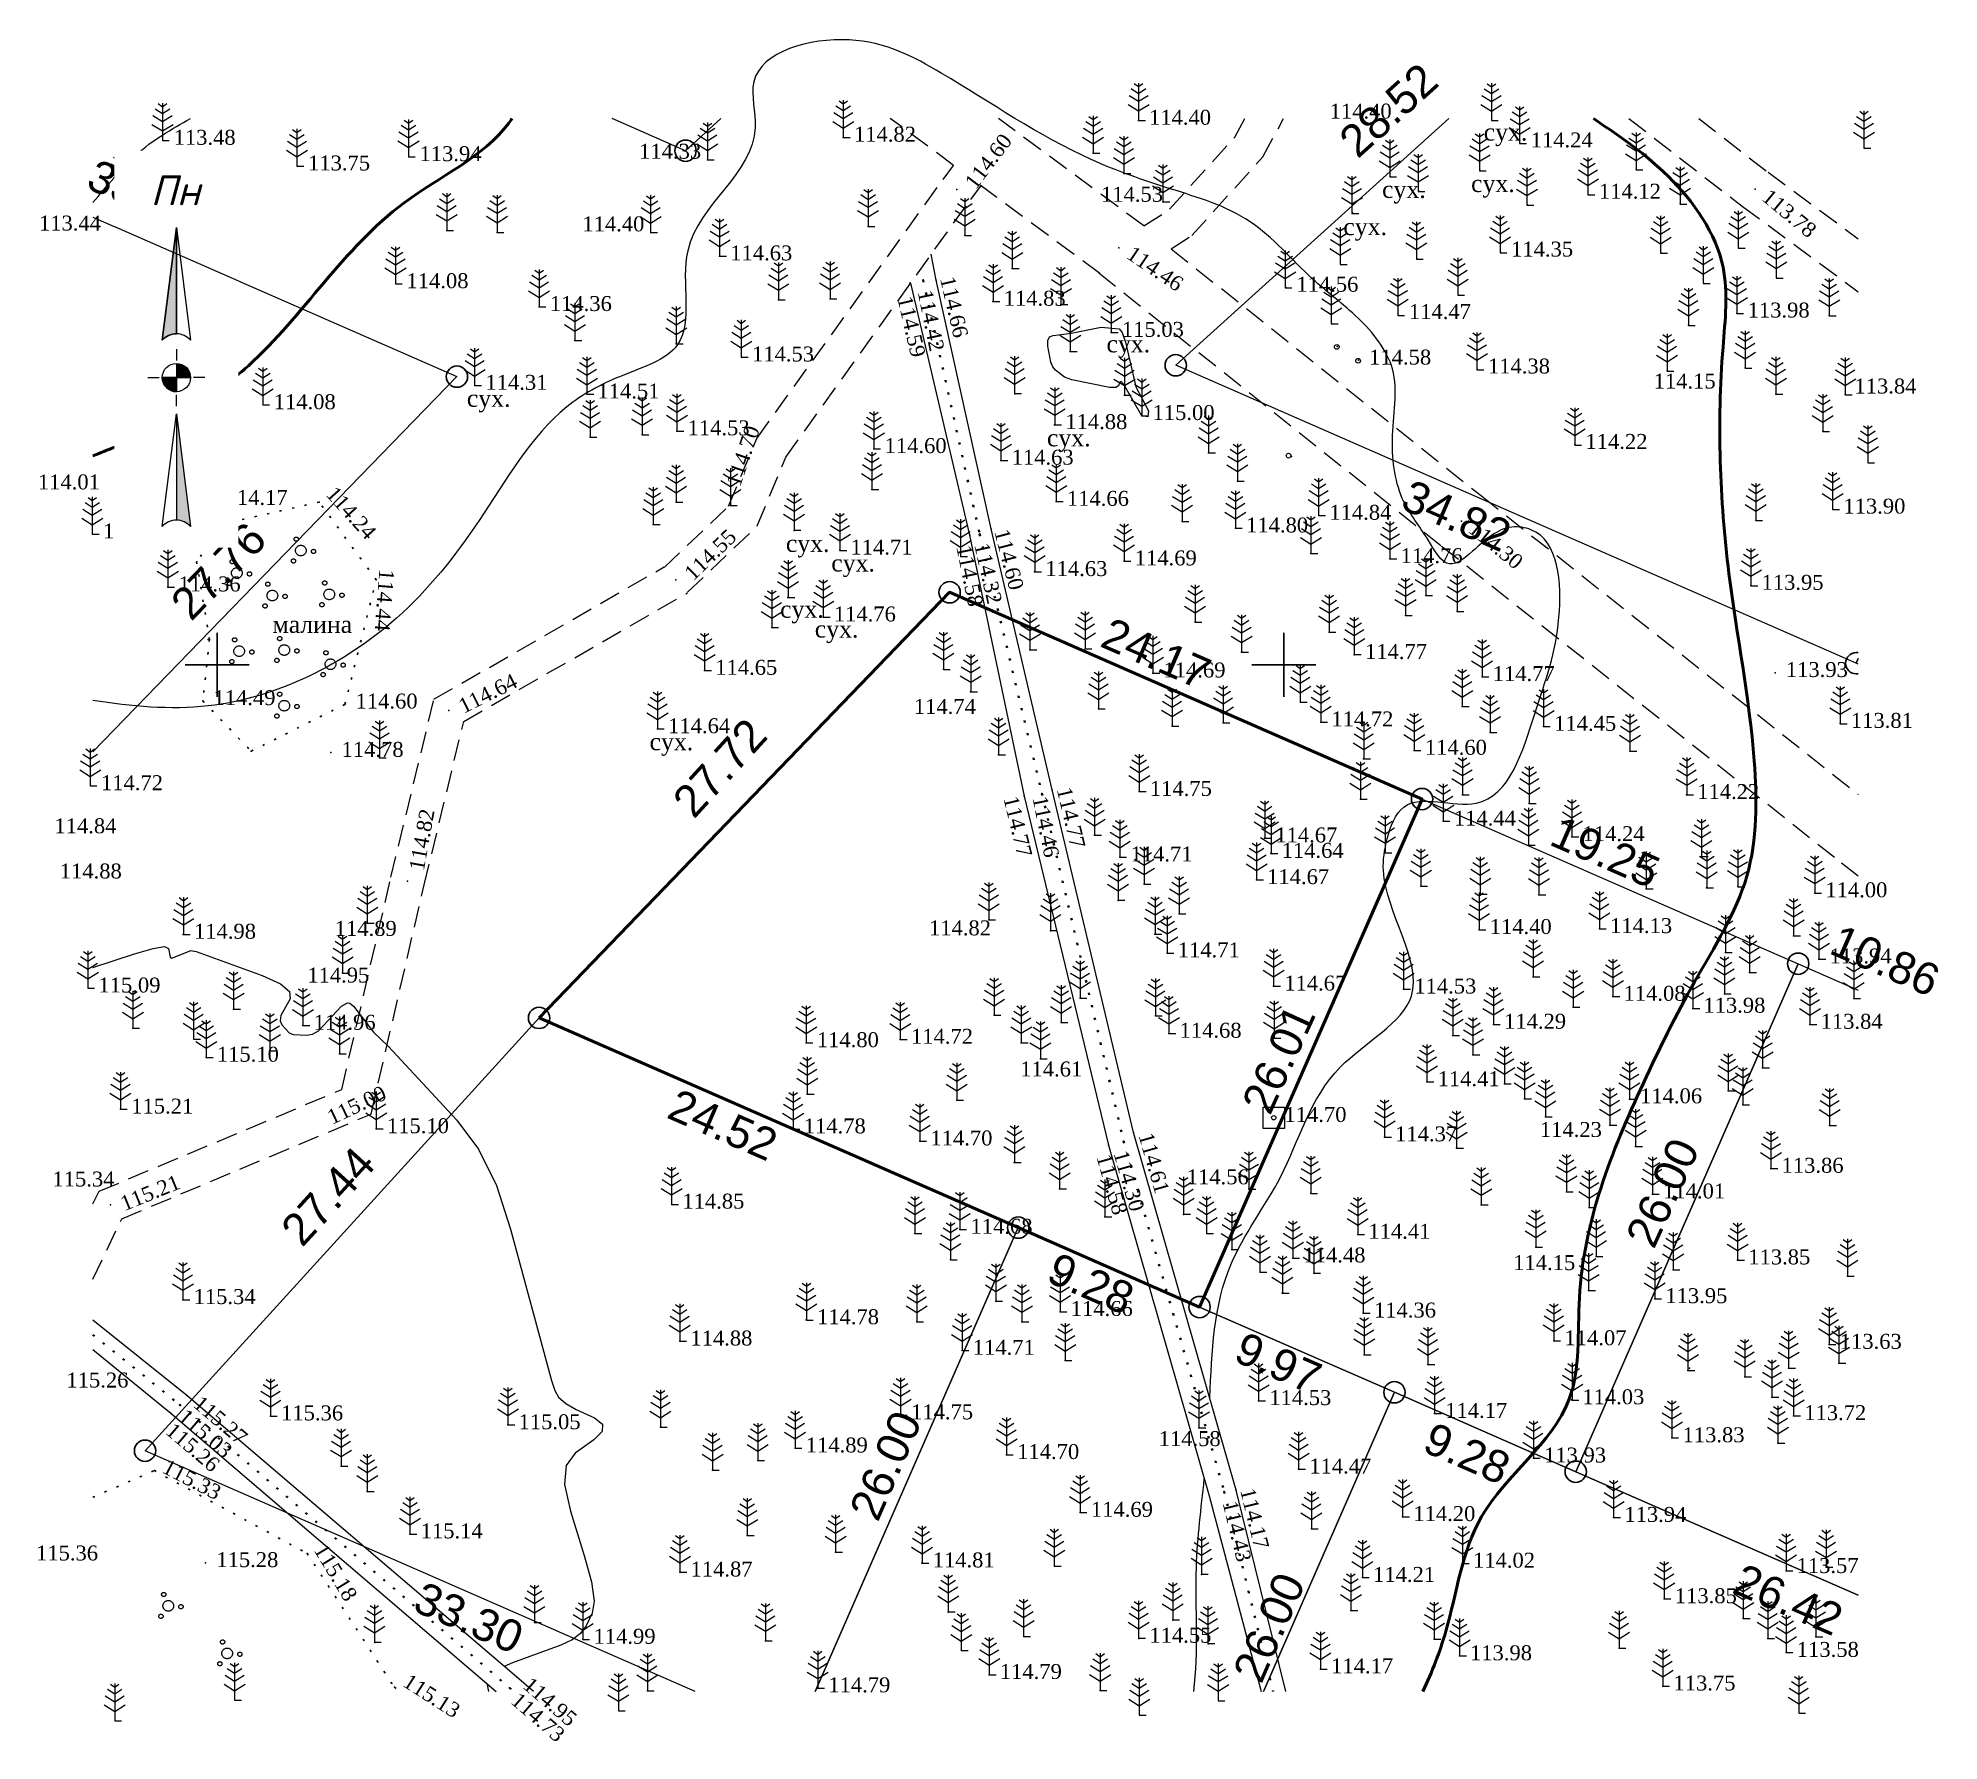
# Model space of a CAD drawing. Header units: millimetres. Extents: x 5405641.6 to 5405730.7, y 5524999.5 to 5525079.4.
import ezdxf
from ezdxf.enums import TextEntityAlignment as Align

# ---------------------------------------------------------------- set-up
doc = ezdxf.new("R2010")
doc.units = ezdxf.units.MM
doc.set_wipeout_variables(frame=1)
for name, pattern in [('DASHEDX2', [1.5, 1, -0.5]), ('HIDDEN', [0.5, 0, -0.5]), ('суцільна', [50, 50, 0])]:
    doc.linetypes.add(name, pattern=pattern)
for name, color, linetype, lineweight in [('#Лист (текст_ПН)', 250, 'Continuous', 0), ('#Штамп', 250, 'Continuous', 0), ('11900000', 1, 'Continuous', 30), ('Контур', 7, 'HIDDEN', 30), ('рельеф', 7, 'Continuous', 0), ('ТОЧКИ', 7, 'Continuous', 30), ('усл. знак', 7, 'суцільна', 20)]:
    doc.layers.add(name, color=color, linetype=linetype, lineweight=lineweight)
for name, color, linetype in [('SC007', 7, 'Continuous'), ('горизонтали', 42, 'Continuous'), ('дороги', 7, 'Continuous'), ('Ділянки_Межі', 10, 'Continuous'), ('надписи', 7, 'Continuous'), ('отметки', 7, 'Continuous'), ('промеры', 185, 'Continuous'), ('Растительность', 7, 'Continuous'), ('столбы', 7, 'Continuous')]:
    doc.layers.add(name, color=color, linetype=linetype)
doc.styles.get("Standard").update_dxf_attribs({"font": 'arial.ttf'})
doc.styles.add('times', font='times.ttf')
doc.styles.add('Мой_Топо', font='isocpeui.ttf')
doc.linetypes.add('канава 0', pattern='A,0.9,0,["|",Standard,S=0.25,R=0,X=0,Y=0],0.1', length=1)

msp = doc.modelspace()

# ---------------------------------------------------------------- texts
at = {"layer": 'горизонтали', "color": 32, "lineweight": 50, "style": 'times'}
msp.add_text('114', height=0.8, rotation=27.59579, dxfattribs=at).set_placement((5405646.353, 5525061.118, 181.067), align=Align.TOP_LEFT)
at = {"layer": 'надписи', "color": 7, "style": 'times'}
for s, p in [('сух.', (5405709.366, 5525075.384, 111.861)), ('сух.', (5405708.776, 5525072.972, 111.861)), ('сух.', (5405704.603, 5525072.695, 111.861)), ('сух.', (5405702.787, 5525070.95, 111.861)), ('сух.', (5405691.686, 5525065.455, 111.861)), ('сух.', (5405661.704, 5525062.901, 111.861)), ('сух.', (5405688.894, 5525061.047, 111.861)), ('сух.', (5405676.657, 5525056.097, 111.861)), ('сух.', (5405678.786, 5525055.178, 111.861)), ('сух.', (5405676.389, 5525053.01, 111.861)), ('малина', (5405652.595, 5525052.302, 170.061)), ('сух.', (5405678.013, 5525052.081, 111.861)), ('сух.', (5405670.268, 5525046.798, 111.861))]:
    msp.add_text(s, height=0.8, dxfattribs=at).set_placement(p, align=Align.TOP_LEFT)
at = {"layer": 'отметки', "color": 7, "style": 'times'}
for s, p in [('114.40', (5405702.145, 5525076.316, 114.4)), ('114.40', (5405693.679, 5525076.025, 114.401)), ('113.48', (5405647.961, 5525075.087, 113.477)), ('114.82', (5405679.849, 5525075.234, 114.82)), ('114.24', (5405711.567, 5525074.963, 114.236)), ('113.75', (5405654.262, 5525073.885, 113.751)), ('113.94', (5405659.485, 5525074.321, 113.944)), ('114.33', (5405669.78, 5525074.436, 114.334)), ('114.53', (5405691.427, 5525072.418, 114.531)), ('114.12', (5405714.766, 5525072.561, 114.116)), ('113.44', (5405641.648, 5525071.067, 113.439)), ('114.40', (5405667.117, 5525071.028, 114.403)), ('113.64', (5405646.685, 5525070.816, 113.641)), ('114.63', (5405674.05, 5525069.668, 114.626)), ('114.35', (5405710.649, 5525069.847, 114.355)), ('114.08', (5405658.875, 5525068.364, 114.077)), ('114.83', (5405686.866, 5525067.541, 114.834)), ('114.56', (5405700.585, 5525068.198, 114.559)), ('114.36', (5405665.594, 5525067.294, 114.359)), ('114.47', (5405705.859, 5525066.917, 114.471)), ('113.98', (5405721.737, 5525066.988, 113.978)), ('115.03', (5405692.407, 5525066.082, 115.033)), ('114.53', (5405675.071, 5525064.928, 114.528)), ('114.58', (5405703.997, 5525064.782, 114.575)), ('114.38', (5405709.565, 5525064.363, 114.376)), ('114.31', (5405662.576, 5525063.6, 114.312)), ('114.51', (5405667.827, 5525063.191, 114.506)), ('114.15', (5405717.331, 5525063.658, 114.151)), ('113.84', (5405726.742, 5525063.425, 113.842)), ('114.08', (5405652.652, 5525062.689, 114.079)), ('115.00', (5405693.844, 5525062.182, 115.001)), ('114.53', (5405672.051, 5525061.466, 114.53)), ('114.88', (5405689.756, 5525061.756, 114.876)), ('114.60', (5405681.285, 5525060.632, 114.599)), ('114.22', (5405714.135, 5525060.828, 114.219)), ('114.63', (5405687.238, 5525060.09, 114.633)), ('114.01', (5405641.598, 5525058.929, 114.008)), ('114.17', (5405650.399, 5525058.202, 114.17)), ('114.66', (5405689.829, 5525058.158, 114.658)), ('113.90', (5405726.225, 5525057.795, 113.903)), ('114.80', (5405698.23, 5525056.909, 114.797)), ('114.84', (5405702.131, 5525057.503, 114.843)), ('114.16', (5405644.655, 5525056.63, 114.161)), ('114.71', (5405679.687, 5525055.873, 114.706)), ('114.69', (5405693.01, 5525055.366, 114.689)), ('114.76', (5405705.47, 5525055.47, 114.763)), ('114.36', (5405648.193, 5525054.146, 114.358)), ('114.63', (5405688.819, 5525054.867, 114.63)), ('113.95', (5405722.389, 5525054.221, 113.954)), ('114.76', (5405678.906, 5525052.738, 114.763)), ('114.77', (5405703.802, 5525050.976, 114.77)), ('114.65', (5405673.348, 5525050.236, 114.645)), ('114.69', (5405694.357, 5525050.112, 114.692)), ('114.77', (5405709.788, 5525049.94, 114.771)), ('113.93', (5405723.528, 5525050.132, 113.932)), ('114.49', (5405649.828, 5525048.815, 114.49)), ('114.60', (5405656.489, 5525048.653, 114.602)), ('114.74', (5405682.656, 5525048.402, 114.737)), ('114.72', (5405702.226, 5525047.815, 114.719)), ('114.64', (5405671.14, 5525047.497, 114.645)), ('114.45', (5405712.667, 5525047.608, 114.451)), ('113.81', (5405726.576, 5525047.747, 113.805)), ('114.78', (5405655.832, 5525046.387, 114.782)), ('114.60', (5405706.608, 5525046.486, 114.596)), ('114.72', (5405644.554, 5525044.825, 114.724)), ('114.75', (5405693.718, 5525044.556, 114.753)), ('114.22', (5405719.375, 5525044.412, 114.216)), ('114.84', (5405642.373, 5525042.805, 114.838)), ('114.44', (5405707.967, 5525043.166, 114.439)), ('114.24', (5405714, 5525042.435, 114.236)), ('114.67', (5405699.598, 5525042.375, 114.665)), ('114.64', (5405699.895, 5525041.652, 114.641)), ('114.88', (5405642.624, 5525040.685, 114.882)), ('114.71', (5405692.812, 5525041.482, 114.707)), ('114.67', (5405699.216, 5525040.421, 114.673)), ('114.00', (5405725.379, 5525039.803, 114)), ('114.89', (5405655.511, 5525037.993, 114.893)), ('114.82', (5405683.365, 5525038.017, 114.823)), ('114.40', (5405709.647, 5525038.082, 114.405)), ('114.13', (5405715.291, 5525038.124, 114.135)), ('114.98', (5405648.915, 5525037.86, 114.984)), ('114.71', (5405695.028, 5525036.986, 114.706)), ('113.94', (5405725.576, 5525036.703, 113.942)), ('115.09', (5405644.437, 5525035.338, 115.088)), ('114.95', (5405654.225, 5525035.805, 114.952)), ('114.67', (5405700.018, 5525035.429, 114.671)), ('114.53', (5405706.112, 5525035.291, 114.527)), ('114.08', (5405715.92, 5525034.95, 114.075)), ('114.96', (5405654.521, 5525033.59, 114.963)), ('114.29', (5405710.321, 5525033.639, 114.295)), ('113.98', (5405719.662, 5525034.39, 113.984)), ('113.84', (5405725.158, 5525033.636, 113.836)), ('114.80', (5405678.109, 5525032.774, 114.801)), ('114.72', (5405682.521, 5525032.934, 114.724)), ('114.68', (5405695.111, 5525033.217, 114.68)), ('115.10', (5405649.987, 5525032.094, 115.099)), ('114.61', (5405687.641, 5525031.401, 114.609)), ('114.41', (5405707.205, 5525030.945, 114.407)), ('114.06', (5405716.696, 5525030.143, 114.065)), ('115.21', (5405645.974, 5525029.661, 115.209)), ('114.70', (5405700.028, 5525029.267, 114.703)), ('115.10', (5405657.958, 5525028.741, 115.096)), ('114.78', (5405677.496, 5525028.73, 114.776)), ('114.70', (5405683.434, 5525028.166, 114.699)), ('114.37', (5405705.215, 5525028.36, 114.366)), ('114.23', (5405711.999, 5525028.565, 114.232)), ('113.86', (5405723.327, 5525026.886, 113.859)), ('115.34', (5405642.281, 5525026.242, 115.345)), ('114.56', (5405695.447, 5525026.345, 114.563)), ('114.01', (5405717.776, 5525025.681, 114.007)), ('114.85', (5405671.805, 5525025.204, 114.85)), ('114.68', (5405685.312, 5525024.026, 114.684)), ('114.41', (5405703.962, 5525023.793, 114.406)), ('114.48', (5405700.917, 5525022.679, 114.476)), ('114.15', (5405710.749, 5525022.323, 114.148)), ('113.85', (5405721.766, 5525022.589, 113.854)), ('115.34', (5405648.897, 5525020.73, 115.345)), ('114.66', (5405690.011, 5525020.171, 114.658)), ('113.95', (5405717.88, 5525020.772, 113.949)), ('114.78', (5405678.116, 5525019.784, 114.783)), ('114.36', (5405704.223, 5525020.097, 114.356)), ('114.88', (5405672.181, 5525018.785, 114.881)), ('114.07', (5405713.152, 5525018.798, 114.067)), ('113.63', (5405726.055, 5525018.631, 113.633)), ('114.71', (5405685.418, 5525018.351, 114.708)), ('115.26', (5405642.935, 5525016.815, 115.262)), ('114.53', (5405699.316, 5525015.993, 114.525)), ('114.03', (5405713.988, 5525016.031, 114.033)), ('115.36', (5405652.998, 5525015.275, 115.365)), ('115.05', (5405664.129, 5525014.86, 115.049)), ('114.75', (5405682.526, 5525015.323, 114.753)), ('114.17', (5405707.563, 5525015.393, 114.167)), ('113.72', (5405724.389, 5525015.286, 113.718)), ('114.58', (5405694.131, 5525014.069, 114.582)), ('113.83', (5405718.685, 5525014.249, 113.834)), ('114.89', (5405677.59, 5525013.771, 114.886)), ('114.70', (5405687.5, 5525013.462, 114.701)), ('113.93', (5405712.195, 5525013.3, 113.928)), ('114.47', (5405701.19, 5525012.783, 114.468)), ('114.69', (5405690.955, 5525010.753, 114.695)), ('114.20', (5405706.067, 5525010.553, 114.2)), ('113.94', (5405715.957, 5525010.515, 113.937)), ('115.14', (5405659.539, 5525009.744, 115.14)), ('115.36', (5405641.512, 5525008.706, 115.364)), ('115.28', (5405649.962, 5525008.393, 115.284)), ('114.87', (5405672.19, 5525007.953, 114.874)), ('114.81', (5405683.538, 5525008.38, 114.808)), ('114.21', (5405704.181, 5525007.701, 114.211)), ('114.02', (5405708.865, 5525008.368, 114.025)), ('113.57', (5405724.031, 5525008.117, 113.568)), ('113.85', (5405718.324, 5525006.703, 113.849)), ('114.99', (5405667.643, 5525004.801, 114.994)), ('114.55', (5405693.695, 5525004.851, 114.547)), ('113.58', (5405724.042, 5525004.185, 113.579)), ('114.17', (5405702.215, 5525003.414, 114.175)), ('113.98', (5405708.723, 5525004.027, 113.982)), ('114.79', (5405678.647, 5525002.524, 114.794)), ('114.79', (5405686.686, 5525003.15, 114.791)), ('113.75', (5405718.26, 5525002.61, 113.751))]:
    msp.add_text(s, height=0.7, dxfattribs=at).set_placement(p, align=Align.TOP_LEFT)
for s, rotation, p in [('114.60', 52.8154, (5405684.99, 5525072.666, 114.596)), ('113.78', 320.45039, (5405722.794, 5525072.369, 113.778)), ('114.46', 325.90773, (5405692.959, 5525069.688, 114.458)), ('114.42', 281.5553, (5405683.518, 5525067.638, 114.42)), ('114.66', 283.03944, (5405684.562, 5525068.28, 114.665)), ('114.59', 283.12817, (5405682.562, 5525067.359, 114.588)), ('114.70', 71.01674, (5405673.84, 5525058.537, 114.704)), ('114.24', 311.92052, (5405655.578, 5525058.445, 114.237)), ('114.55', 44.03985, (5405671.824, 5525054.408, 114.545)), ('114.60', 284.47955, (5405687.099, 5525056.439, 114.601)), ('114.30', 320.75274, (5405709.032, 5525056.816, 114.299)), ('114.58', 281.61213, (5405685.328, 5525055.674, 114.576)), ('114.32', 282.73535, (5405686.164, 5525055.792, 114.325)), ('114.44', 265.48208, (5405658.309, 5525054.454, 114.435)), ('114.64', 26.54829, (5405661.23, 5525048.323, 114.637)), ('114.77', 283.58822, (5405687.53, 5525043.922, 114.771)), ('114.46', 281.47823, (5405688.899, 5525043.911, 114.464)), ('114.77', 283.38623, (5405690.032, 5525044.332, 114.765)), ('114.82', 79.77163, (5405658.993, 5525040.434, 114.815)), ('115.00', 25.30153, (5405655.074, 5525029.056, 115)), ('114.61', 286.00945, (5405693.853, 5525028.138, 114.615)), ('114.58', 286.00719, (5405691.879, 5525027.136, 114.59)), ('114.30', 285.99605, (5405692.68, 5525027.3, 114.298)), ('115.21', 22.15171, (5405645.382, 5525025.024, 115.212)), ('115.03', 319.40172, (5405648.576, 5525015.178, 115.03)), ('115.27', 319.5131, (5405649.278, 5525015.792, 115.272)), ('115.26', 319.44841, (5405647.988, 5525014.524, 115.262)), ('115.33', 332.54515, (5405647.689, 5525012.782, 115.325)), ('114.17', 283.81503, (5405698.624, 5525011.473, 114.172)), ('114.43', 283.7483, (5405697.804, 5525010.872, 114.434)), ('115.18', 301.12086, (5405655.105, 5525008.871, 115.185)), ('115.13', 327.38666, (5405659.025, 5525002.74, 115.131)), ('114.95', 319.48538, (5405664.731, 5525002.599, 114.949)), ('114.73', 319.0267, (5405664.177, 5525001.876, 114.731))]:
    msp.add_text(s, height=0.7, rotation=rotation, dxfattribs=at).set_placement(p, align=Align.TOP_LEFT)
at = {"layer": 'промеры', "char_height": 1.5, "attachment_point": 1}
for s, insert, rotation in [('28.52', (5405702.454, 5525074.813), 42.09773), ('33.77', (5405644.388, 5525073.758), 336.35584), ('34.82', (5405705.994, 5525058.731), 336.4763), ('27.76', (5405647.703, 5525053.04), 46.10948), ('24.17', (5405691.913, 5525052.267), 336.4763), ('27.72', (5405671.238, 5525043.745), 47.66028), ('19.25', (5405712.973, 5525042.969), 336.35584), ('10.86', (5405726.088, 5525037.873), 336.4763), ('26.01', (5405697.983, 5525029.45), 65.48217), ('24.52', (5405671.605, 5525030.167), 336.4763), ('27.44', (5405652.878, 5525023.656), 47.66028), ('26.00', (5405715.976, 5525023.18), 65.48217), ('9.28', (5405689.39, 5525022.49), 336.4763), ('9.97', (5405698.171, 5525018.768), 336.4763), ('26.00', (5405679.59, 5525010.363), 66.37949), ('9.28', (5405707.022, 5525014.53), 336.4763), ('26.42', (5405721.545, 5525007.907), 336.4763), ('33.30', (5405659.694, 5525007.059), 336.4763), ('26.00', (5405697.567, 5525002.772, 107.24), 66.37949)]:
    msp.add_mtext(s, dxfattribs=dict(at, insert=insert, rotation=rotation))

# ---------------------------------------------------------------- blocks, each defined once
blk = doc.blocks.new('A$C51FE15A3')
at = {"layer": 'Растительность', "color": 94, "lineweight": 0}
for points in [[(-0.447, 1.172), (0, 0.895), (0.447, 1.172)], [(-0.343, 1.489), (0, 1.267), (0.343, 1.489)], [(-0.201, 1.726), (0, 1.584), (0.201, 1.726)], [(0, 1.75), (0, 0), (0.319, 0)], [(-0.493, 0.753), (0, 0.444), (0.493, 0.753)]]:
    blk.add_lwpolyline(points, dxfattribs=at)
blk = doc.blocks.new('SYMBOL902')
at = {"layer": 'SC007'}
blk.add_lwpolyline([(-1.25, -1.25), (-1.25, 1.25), (1.25, 1.25), (1.25, -1.25)], close=True, dxfattribs=at)
blk.add_circle((0, 0), 0.25, dxfattribs=at)
blk = doc.blocks.new('A$C72385B22')
at = {"layer": 'усл. знак'}
for centre, radius in [((0, 0), 0.625), ((-0.02, 1.49), 0.25), ((-1.29, -0.64), 0.25), ((1.28, -0.76), 0.25)]:
    blk.add_circle(centre, radius, dxfattribs=at)
blk = doc.blocks.new('*U4')
at = {"color": 0}
for points in [[(-0.113, 0), (-0.109, -0.029), (-0.097, -0.056)], [(-0.113, 0), (-0.097, -0.056), (0, 0)], [(-0.097, -0.056), (0, -0.113), (0, 0)], [(-0.097, -0.056), (-0.08, -0.08), (-0.056, -0.097)], [(-0.097, -0.056), (-0.056, -0.097), (0, -0.113)], [(-0.056, -0.097), (-0.029, -0.109), (0, -0.113)]]:
    blk.add_solid(points, dxfattribs=at)
blk = doc.blocks.new('*U5')
at = {"color": 0}
for points in [[(0, 0), (0.097, 0.056), (0, 0.113)], [(0.097, 0.056), (0.029, 0.109), (0, 0.113)], [(0, 0), (0.113, 0), (0.097, 0.056)], [(0.097, 0.056), (0.056, 0.097), (0.029, 0.109)], [(0.097, 0.056), (0.08, 0.08), (0.056, 0.097)], [(0.113, 0), (0.109, 0.029), (0.097, 0.056)]]:
    blk.add_solid(points, dxfattribs=at)
blk = doc.blocks.new('*U6')
at = {"color": 0}
for points in [[(0, -1.136), (0.021, -1.138), (0, -0.288)], [(0.021, -1.138), (0.042, -1.142), (0, -0.288)], [(0.042, -1.142), (0.062, -1.15), (0, -0.288)], [(0.062, -1.15), (0.081, -1.16), (0, -0.288)], [(0.081, -1.16), (0.098, -1.173), (0, -0.288)], [(0.098, -1.173), (0.113, -1.188), (0, -0.288)]]:
    blk.add_solid(points, dxfattribs=at)
blk = doc.blocks.new('*U7')
at = {"color": 0}
for points in [[(-0.113, 0.297), (-0.098, 0.312), (0, 1.197)], [(-0.098, 0.312), (-0.081, 0.325), (0, 1.197)], [(-0.081, 0.325), (-0.062, 0.335), (0, 1.197)], [(-0.062, 0.335), (-0.042, 0.343), (0, 1.197)], [(-0.042, 0.343), (-0.021, 0.347), (0, 1.197)], [(-0.021, 0.347), (0, 0.349), (0, 1.197)]]:
    blk.add_solid(points, dxfattribs=at)
blk = doc.blocks.new('#Північ')
at = {"color": 7}
blk.add_wipeout([(-2.901, 10.635), (2.901, 10.635), (2.901, -7.981), (-2.901, -7.981)], dxfattribs=at).dxf.layer = '#Лист (текст_ПН)'
at = {"layer": '#Лист (текст_ПН)'}
for p, q in [((-0.663, 1.748), (0, 7.043)), ((0, 7.043), (0, 2.052)), ((0, 7.043), (0.663, 1.748)), ((0, 1.337), (0, 0.807)), ((-1.337, 0), (-0.807, 0)), ((-0.662, 0), (0.662, 0)), ((0, 0.662), (0, -0.662)), ((1.337, 0), (0.807, 0)), ((0, -1.337), (0, -0.807)), ((-0.663, -6.99), (0, -1.695)), ((0, -1.695), (0.663, -6.99)), ((0, -1.695), (0, -6.686))]:
    blk.add_line(p, q, dxfattribs=at)
at = {"layer": '#Лист (текст_ПН)', "flags": 128}
for points in [[(0, 7.043), (-0.663, 1.748, -0.218585), (0, 2.052)], [(0, 0), (-0.662, 0, 0.414214), (0, -0.662)]]:
    blk.add_lwpolyline(points, format="xyb", close=True, dxfattribs=at)
at = {"layer": '#Лист (текст_ПН)'}
blk.add_circle((0, 0), 0.662, dxfattribs=at)
for centre in [(0, 1.178), (0, -7.56)]:
    blk.add_arc(centre, 0.874, 40.67981, 139.32019, dxfattribs=at)
at = {"layer": '#Лист (текст_ПН)', "xscale": 5.883850111352785, "yscale": 5.883850111352785, "zscale": 5.883850111352785}
for name in ['*U7', '*U4', '*U5', '*U6']:
    blk.add_blockref(name, (0, 0), dxfattribs=at)
at = {"layer": '#Лист (текст_ПН)', "style": 'Мой_Топо'}
blk.add_text('Пн', height=1.4, dxfattribs=at).set_placement((-1.217, 8.077))

# ---------------------------------------------------------------- linework, layer by layer
at = {"layer": '11900000', "color": 7}
for points in [[(5405650, 5525048.5, 0), (5405650, 5525051.5, 0)], [(5405650, 5525048.5, 0), (5405650, 5525051.5, 0)], [(5405700, 5525048.5, 0), (5405700, 5525051.5, 0)], [(5405700, 5525048.5, 0), (5405700, 5525051.5, 0)], [(5405648.5, 5525050, 0), (5405651.5, 5525050, 0)], [(5405648.5, 5525050, 0), (5405651.5, 5525050, 0)], [(5405698.5, 5525050, 0), (5405701.5, 5525050, 0)], [(5405698.5, 5525050, 0), (5405701.5, 5525050, 0)]]:
    msp.add_polyline3d(points, dxfattribs=at)
at = {"layer": 'горизонтали', "color": 32}
for points in [[(5405692.497, 5525063.142, 115), (5405692.377, 5525063.282, 115), (5405692.307, 5525063.252, 115), (5405692.247, 5525063.082, 115), (5405692.127, 5525063.012, 115), (5405691.827, 5525063.012, 115), (5405690.057, 5525063.372, 115), (5405689.717, 5525063.492, 115), (5405689.297, 5525063.812, 115), (5405689.177, 5525063.972, 115), (5405689.077, 5525064.202, 115), (5405688.937, 5525064.952, 115), (5405688.937, 5525065.212, 115), (5405689.017, 5525065.382, 115), (5405689.187, 5525065.452, 115), (5405690.027, 5525065.552, 115), (5405691.437, 5525065.832, 115), (5405692.287, 5525065.762, 115), (5405692.417, 5525065.592, 115), (5405692.577, 5525065.132, 115), (5405693.057, 5525063.042, 115), (5405693.66, 5525061.911, 115), (5405693.628, 5525061.627, 115), (5405693.344, 5525061.682, 115.001)], [(5405693.344, 5525061.682, 115.001), (5405692.497, 5525063.142, 115), (5405692.497, 5525063.142, 115)], [(5405644.177, 5525035.807, 115), (5405646.127, 5525036.452, 115), (5405647.007, 5525036.702, 115), (5405647.537, 5525036.792, 115), (5405647.727, 5525036.702, 115), (5405647.797, 5525036.302, 115), (5405647.877, 5525036.252, 115), (5405648.767, 5525036.602, 115), (5405649.017, 5525036.562, 115), (5405652.107, 5525035.442, 115), (5405652.967, 5525035.052, 115), (5405653.397, 5525034.682, 115), (5405653.417, 5525034.342, 115), (5405652.987, 5525033.562, 115), (5405652.957, 5525033.312, 115), (5405653.027, 5525033.122, 115), (5405653.377, 5525032.742, 115), (5405653.567, 5525032.662, 115), (5405654.207, 5525032.632, 115), (5405654.477, 5525032.682, 115), (5405654.747, 5525032.842, 115), (5405655.837, 5525034.002, 115), (5405656.107, 5525034.152, 115), (5405656.227, 5525034.132, 115), (5405656.387, 5525034.002, 115), (5405657.327, 5525032.782, 115), (5405658.037, 5525032.112, 115), (5405661.237, 5525028.652, 115), (5405662.247, 5525027.292, 115), (5405663.087, 5525025.582, 115), (5405663.757, 5525023.542, 115), (5405665.667, 5525016.442, 115), (5405665.827, 5525015.972, 115), (5405666.007, 5525015.662, 115), (5405666.337, 5525015.372, 115), (5405666.827, 5525015.092, 115), (5405667.687, 5525014.692, 115), (5405668.057, 5525014.392, 115), (5405668.047, 5525014.052, 115), (5405667.657, 5525013.662, 115), (5405666.777, 5525013.042, 115), (5405666.357, 5525012.462, 115), (5405666.287, 5525011.562, 115), (5405666.557, 5525010.322, 115), (5405667.207, 5525008.232, 115), (5405667.547, 5525007.002, 115), (5405667.667, 5525006.102, 115), (5405667.577, 5525005.542, 115), (5405667.297, 5525004.942, 115), (5405667.037, 5525004.582, 115), (5405666.637, 5525004.282, 115), (5405666.107, 5525004.042, 115), (5405663.847, 5525003.212, 115), (5405663.456, 5525003.031, 115)], [(5405662.634, 5525002.249, 113.39), (5405662.718, 5525001.862, 113.968)]]:
    msp.add_polyline3d(points, dxfattribs=at)
for points, knots in [([(5405696.535, 5525015.637), (5405696.618, 5525017.792), (5405696.773, 5525021.579), (5405700.355, 5525026.168), (5405701.587, 5525031.219), (5405707.844, 5525034.322), (5405704.349, 5525038.922), (5405704.793, 5525041.873), (5405705.68, 5525044.271), (5405710.18, 5525042.352), (5405711.775, 5525048.004), (5405713.177, 5525051.642), (5405712.867, 5525056.243), (5405710.199, 5525056.594), (5405709.177, 5525055.586), (5405707.613, 5525054.298), (5405706.635, 5525056.194), (5405705.333, 5525057.741), (5405704.887, 5525060.693), (5405705.598, 5525063.827), (5405703.545, 5525066.376), (5405700.978, 5525068.229), (5405698.614, 5525071.147), (5405694.669, 5525072.291), (5405689.62, 5525074.042), (5405684.941, 5525077.276), (5405679.961, 5525079.967), (5405674.475, 5525078.518), (5405675.963, 5525073.463), (5405670.828, 5525070.702), (5405672.738, 5525064.783), (5405668.827, 5525063.622), (5405665.194, 5525061.62), (5405662.523, 5525056.828), (5405657.918, 5525050.996), (5405650.997, 5525047.555), (5405645.99, 5525048.053), (5405644.177, 5525048.336)], [140.149315, 140.149315, 140.149315, 140.149315, 146.483716, 151.20284, 157.068092, 161.784349, 167.821785, 169.320726, 170.998422, 174.398806, 179.41111, 184.074826, 188.386415, 189.287916, 191.453536, 192.680019, 194.198235, 196.312621, 199.255312, 202.588988, 205.462546, 208.291875, 212.253868, 216.313625, 220.252795, 228.364697, 232.953516, 237.834332, 239.978238, 246.559492, 250.990412, 254.056617, 256.937883, 263.675821, 269.676307, 279.403048, 284.869113, 284.869113, 284.869113, 284.869113]), ([(5405644.177, 5525071.68), (5405644.823, 5525072.42), (5405646.122, 5525074.124), (5405647.874, 5525075.128), (5405648.747, 5525075.615)], [116.518753, 116.518753, 116.518753, 116.518753, 119.316155, 122.226534, 122.226534, 122.226534, 122.226534]), ([(5405695.772, 5525001.862), (5405696.014, 5525003.712), (5405695.712, 5525007.269), (5405696.122, 5525010.46), (5405696.271, 5525011.827)], [126.575095, 126.575095, 126.575095, 126.575095, 132.197679, 136.354561, 136.354561, 136.354561, 136.354561])]:
    msp.add_open_spline(points, degree=3, knots=knots, dxfattribs=at)
at = {"layer": 'горизонтали', "color": 32, "lineweight": 50}
for points, knots in [([(5405663.82, 5525075.615), (5405663.772, 5525075.543), (5405662.566, 5525073.854), (5405656.965, 5525071.362), (5405653.783, 5525065.91), (5405650.669, 5525063.336), (5405648.34, 5525061.614)], [259.687719, 259.687719, 259.687719, 259.687719, 259.955965, 266.119621, 276.685782, 278.277423, 278.277423, 278.277423, 278.277423]), ([(5405706.518, 5525001.862), (5405706.941, 5525002.778), (5405708.005, 5525005.463), (5405708.598, 5525010.808), (5405714.124, 5525014.545), (5405713.432, 5525022.399), (5405716.062, 5525028.88), (5405719.178, 5525035.223), (5405722.202, 5525039.918), (5405722.175, 5525046.73), (5405720.523, 5525054.83), (5405720.258, 5525062.557), (5405721.032, 5525069.142), (5405718.32, 5525072.999), (5405715.761, 5525074.776), (5405714.541, 5525075.593), (5405714.509, 5525075.615)], [101.211215, 101.211215, 101.211215, 101.211215, 104.226627, 109.852721, 116.696969, 121.509902, 131.971194, 137.362202, 142.856238, 148.280248, 157.138434, 167.759647, 171.50703, 176.486091, 180.79117, 180.908223, 180.908223, 180.908223, 180.908223])]:
    msp.add_open_spline(points, degree=3, knots=knots, dxfattribs=at)
msp.add_open_spline([(5405646.596, 5525060.824), (5405645.612, 5525060.382), (5405644.837, 5525060.057), (5405644.177, 5525059.803)], degree=3, dxfattribs=at)
at = {"layer": 'дороги', "color": 7, "linetype": 'DASHEDX2'}
for points in [[(5405684.516, 5525073.423), (5405681.554, 5525075.615)], [(5405693.433, 5525070.585), (5405686.621, 5525075.615)], [(5405693.433, 5525070.585), (5405694.641, 5525071.362), (5405697.696, 5525074.747), (5405698.166, 5525075.615)], [(5405694.723, 5525069.512), (5405695.686, 5525070.132), (5405699.011, 5525073.817), (5405699.987, 5525075.615)], [(5405716.175, 5525075.615), (5405721.487, 5525071.504), (5405726.921, 5525067.495)], [(5405719.443, 5525075.615), (5405722.693, 5525073.1), (5405726.921, 5525069.98)], [(5405691.373, 5525068.348), (5405685.763, 5525072.5)], [(5405694.723, 5525069.512), (5405709.261, 5525057.919), (5405726.921, 5525043.928)], [(5405691.33, 5525068.381), (5405707.395, 5525055.571), (5405726.141, 5525040.719), (5405726.921, 5525040.11)]]:
    msp.add_lwpolyline(points, dxfattribs=at)
for points, elevation in [([(5405675.289, 5525060.612), (5405684.028, 5525072.764), (5405684.516, 5525073.423)], 115.262), ([(5405676.656, 5525059.733), (5405685.32, 5525071.82), (5405685.823, 5525072.5)], 115.262), ([(5405670.949, 5525054.563), (5405673.97, 5525057.445), (5405675.289, 5525060.612)], 114.545), ([(5405672.053, 5525053.405), (5405675.318, 5525056.52), (5405676.656, 5525059.733)], 114.545), ([(5405644.177, 5525024.728), (5405644.466, 5525025.317), (5405655.841, 5525030.091), (5405658.149, 5525040.049), (5405660.165, 5525048.39), (5405670.953, 5525054.591)], 115.262), ([(5405644.177, 5525021.202), (5405645.536, 5525024.031), (5405657.215, 5525028.933), (5405659.705, 5525039.681), (5405661.559, 5525047.346), (5405672.049, 5525053.377)], 115.262)]:
    msp.add_lwpolyline(points, dxfattribs=dict(at, elevation=elevation))
at = {"layer": 'Ділянки_Межі', "lineweight": 25}
for points in [[(5405673.609, 5525075.615), (5405671.954, 5525074.107), (5405668.51, 5525075.615)], [(5405673.609, 5525075.615), (5405671.954, 5525074.107), (5405668.51, 5525075.615)], [(5405726.921, 5525050.037), (5405726.827, 5525050.078), (5405694.931, 5525064.048), (5405707.734, 5525075.615)], [(5405672.403, 5525001.862), (5405646.62, 5525013.151), (5405665.089, 5525033.448), (5405684.332, 5525053.405), (5405706.475, 5525043.711), (5405724.106, 5525035.986), (5405726.921, 5525034.753)]]:
    msp.add_lwpolyline(points, dxfattribs=at)
at = {"layer": 'Ділянки_Межі'}
for points in [[(5405694.931, 5525064.048), (5405707.734, 5525075.615)], [(5405644.177, 5525070.986), (5405661.239, 5525063.516), (5405644.177, 5525045.929)], [(5405726.921, 5525050.293), (5405726.827, 5525050.078), (5405694.931, 5525064.048)], [(5405726.827, 5525050.078), (5405726.921, 5525050.293)], [(5405726.921, 5525050.037), (5405726.827, 5525050.078)]]:
    msp.add_lwpolyline(points, dxfattribs=at)
at = {"layer": 'Ділянки_Межі', "lineweight": 50}
msp.add_lwpolyline([(5405665.089, 5525033.448), (5405684.332, 5525053.405), (5405706.475, 5525043.711), (5405696.046, 5525019.889), (5405687.55, 5525023.614)], close=True, dxfattribs=at)
at = {"layer": 'Ділянки_Межі', "lineweight": 0}
msp.add_lwpolyline([(5405696.046, 5525019.889), (5405706.475, 5525043.711), (5405724.106, 5525035.986), (5405713.679, 5525012.169), (5405705.184, 5525015.894)], close=True, dxfattribs=at)
for points in [[(5405713.679, 5525012.169), (5405724.106, 5525035.986), (5405726.921, 5525034.753)], [(5405646.62, 5525013.151), (5405665.089, 5525033.448), (5405687.55, 5525023.614), (5405678.028, 5525001.862)], [(5405678.028, 5525001.862), (5405687.55, 5525023.614), (5405696.046, 5525019.889), (5405705.184, 5525015.894), (5405699.041, 5525001.862)], [(5405699.041, 5525001.862), (5405705.184, 5525015.894), (5405713.679, 5525012.169), (5405726.921, 5525006.375)], [(5405672.403, 5525001.862), (5405646.62, 5525013.151)], [(5405726.921, 5525006.375), (5405713.679, 5525012.169)]]:
    msp.add_lwpolyline(points, dxfattribs=at)
at = {"layer": 'Контур', "color": 7, "linetype": 'HIDDEN'}
for points, elevation in [([(5405655.99, 5525048.15), (5405657.46, 5525053.99), (5405654.78, 5525057.63), (5405650.32, 5525056.62), (5405649.04, 5525054.83), (5405649.644, 5525051.19), (5405649.33, 5525048.31), (5405651.6, 5525045.95), (5405655.99, 5525048.15)], 114.6), ([(5405644.177, 5525010.973), (5405647.059, 5525012.221)], 115.325), ([(5405647.059, 5525012.221), (5405654.217, 5525008.337), (5405658.309, 5525002.059), (5405658.634, 5525001.862)], 115.325)]:
    msp.add_lwpolyline(points, dxfattribs=dict(at, elevation=elevation))
at = {"layer": 'отметки', "color": 7}
for p in [(5405693.179, 5525075.525, 114.401), (5405709.749, 5525075.541, 114.226), (5405647.461, 5525074.587, 113.477), (5405679.349, 5525074.734, 114.82), (5405658.985, 5525073.821, 113.944), (5405672.988, 5525073.681, 114.334), (5405691.054, 5525073.995, 114.504), (5405711.067, 5525074.463, 114.236), (5405653.762, 5525073.385, 113.751), (5405692.5, 5525073.043, 114.454), (5405704.986, 5525072.904, 114.422), (5405709.191, 5525073.198, 114.315), (5405716.516, 5525073.229, 114.031), (5405645.499, 5525072.32, 113.561), (5405684.674, 5525072.292, 114.596), (5405706.313, 5525072.229, 114.431), (5405714.266, 5525072.061, 114.116), (5405722.09, 5525072.302, 113.778), (5405694.332, 5525071.708, 114.531), (5405703.211, 5525071.19, 114.384), (5405711.409, 5525071.583, 114.289), (5405718.582, 5525071.623, 114.038), (5405646.185, 5525070.316, 113.641), (5405660.769, 5525070.369, 114.095), (5405663.132, 5525070.282, 114.233), (5405670.325, 5525070.273, 114.403), (5405680.515, 5525070.563, 114.754), (5405685.042, 5525070.145, 114.719), (5405673.55, 5525069.168, 114.626), (5405692.265, 5525069.554, 114.458), (5405710.149, 5525069.347, 114.355), (5405717.669, 5525069.32, 114.066), (5405721.302, 5525069.56, 113.932), (5405687.266, 5525068.583, 114.81), (5405702.661, 5525068.791, 114.448), (5405706.231, 5525069.052, 114.405), (5405658.375, 5525067.864, 114.077), (5405682.491, 5525067.914, 114.588), (5405683.089, 5525068.054, 114.42), (5405683.702, 5525068.04, 114.665), (5405700.085, 5525067.698, 114.559), (5405719.662, 5525067.897, 114.068), (5405723.085, 5525068.156, 113.872), (5405665.094, 5525066.794, 114.359), (5405676.309, 5525067.121, 114.536), (5405678.737, 5525067.165, 114.502), (5405686.366, 5525067.041, 114.834), (5405689.547, 5525066.905, 114.872), (5405708.171, 5525067.352, 114.366), (5405702.238, 5525066.009, 114.525), (5405705.359, 5525066.417, 114.471), (5405718.965, 5525065.934, 114.076), (5405721.237, 5525066.488, 113.978), (5405725.562, 5525066.379, 113.835), (5405666.771, 5525065.209, 114.456), (5405671.518, 5525065.055, 114.496), (5405691.907, 5525065.582, 115.033), (5405702.497, 5525064.934, 114.525), (5405674.571, 5525064.428, 114.528), (5405689.988, 5525064.702, 115.074), (5405703.497, 5525064.282, 114.575), (5405709.065, 5525063.863, 114.376), (5405721.618, 5525063.926, 113.949), (5405662.076, 5525063.1, 114.312), (5405717.963, 5525063.793, 114.151), (5405652.152, 5525062.189, 114.079), (5405667.327, 5525062.691, 114.506), (5405687.384, 5525062.717, 114.861), (5405692.53, 5525062.653, 114.989), (5405723.063, 5525062.7, 113.899), (5405726.309, 5525062.673, 113.842), (5405689.256, 5525061.256, 114.876), (5405693.344, 5525061.682, 115.001), (5405667.481, 5525060.674, 114.562), (5405669.92, 5525060.795, 114.557), (5405671.551, 5525060.966, 114.53), (5405713.635, 5525060.328, 114.219), (5405725.258, 5525060.953, 113.831), (5405680.785, 5525060.132, 114.599), (5405686.738, 5525059.59, 114.633), (5405696.464, 5525059.943, 115.041), (5405700.356, 5525059.765, 114.953), (5405697.821, 5525058.622, 114.966), (5405654.785, 5525057.629, 114.237), (5405671.512, 5525057.628, 114.601), (5405680.694, 5525058.224, 114.572), (5405689.329, 5525057.658, 114.658), (5405674.057, 5525057.468, 114.704), (5405695.232, 5525056.728, 114.865), (5405701.631, 5525057.003, 114.843), (5405708.328, 5525056.745, 114.299), (5405722.125, 5525056.785, 113.928), (5405725.725, 5525057.295, 113.903), (5405650.324, 5525056.624, 114.17), (5405670.439, 5525056.584, 114.607), (5405677.039, 5525056.308, 114.642), (5405685.273, 5525056.081, 114.576), (5405685.743, 5525056.149, 114.325), (5405686.281, 5525056.381, 114.601), (5405697.73, 5525056.409, 114.797), (5405679.187, 5525055.373, 114.706), (5405684.851, 5525055.081, 114.676), (5405701.268, 5525055.218, 114.711), (5405704.97, 5525054.97, 114.763), (5405649.042, 5525054.832, 114.21), (5405688.319, 5525054.367, 114.63), (5405692.51, 5525054.866, 114.689), (5405647.693, 5525053.646, 114.358), (5405657.46, 5525053.99, 114.435), (5405671.501, 5525053.984, 114.545), (5405676.757, 5525053.156, 114.653), (5405706.651, 5525053.252, 114.654), (5405721.889, 5525053.721, 113.954), (5405678.406, 5525052.238, 114.763), (5405705.703, 5525052.315, 114.818), (5405708.116, 5525052.496, 114.881), (5405676.001, 5525051.755, 114.707), (5405695.844, 5525051.997, 114.62), (5405702.116, 5525051.539, 114.743), (5405649.584, 5525051.191, 114.393), (5405688.098, 5525050.712, 114.734), (5405690.681, 5525050.748, 114.683), (5405698.019, 5525050.603, 114.739), (5405703.302, 5525050.476, 114.77), (5405672.848, 5525049.736, 114.645), (5405684.04, 5525049.792, 114.749), (5405693.857, 5525049.612, 114.692), (5405723.028, 5525049.632, 113.932), (5405685.317, 5525048.735, 114.737), (5405709.288, 5525049.44, 114.771), (5405649.328, 5525048.315, 114.49), (5405655.989, 5525048.153, 114.602), (5405660.862, 5525047.868, 114.637), (5405691.314, 5525047.936, 114.693), (5405700.772, 5525048.255, 114.775), (5405708.361, 5525048.046, 114.721), (5405670.64, 5525046.997, 114.645), (5405694.76, 5525047.131, 114.76), (5405697.148, 5525047.276, 114.717), (5405701.726, 5525047.315, 114.719), (5405712.167, 5525047.108, 114.451), (5405726.076, 5525047.247, 113.805), (5405709.663, 5525046.831, 114.623), (5405651.598, 5525045.951, 114.625), (5405655.332, 5525045.887, 114.782), (5405657.605, 5525045.641, 114.807), (5405686.626, 5525045.779, 114.73), (5405703.736, 5525045.587, 114.687), (5405706.108, 5525045.986, 114.596), (5405716.214, 5525045.948, 114.283), (5405687.823, 5525043.851, 114.771), (5405688.657, 5525043.976, 114.464), (5405689.132, 5525044.144, 114.765), (5405693.218, 5525044.056, 114.753), (5405703.592, 5525043.7, 114.55), (5405708.372, 5525043.914, 114.547), (5405711.502, 5525043.495, 114.309), (5405718.875, 5525043.912, 114.216), (5405707.467, 5525042.666, 114.439), (5405691.127, 5525042.015, 114.744), (5405699.098, 5525041.875, 114.665), (5405711.463, 5525041.546, 114.239), (5405713.5, 5525041.935, 114.236), (5405692.312, 5525040.982, 114.707), (5405699.395, 5525041.152, 114.641), (5405704.744, 5525041.193, 114.501), (5405719.569, 5525041.012, 114.036), (5405658.927, 5525039.865, 114.815), (5405698.716, 5525039.921, 114.673), (5405692.232, 5525038.956, 114.723), (5405693.452, 5525039.722, 114.673), (5405706.422, 5525039.618, 114.416), (5405709.207, 5525039.244, 114.361), (5405711.953, 5525039.225, 114.271), (5405716.985, 5525039.496, 114.228), (5405719.812, 5525039.546, 114.107), (5405721.28, 5525039.606, 114.018), (5405724.879, 5525039.303, 114), (5405686.17, 5525038.04, 114.823), (5405695.088, 5525038.327, 114.688), (5405648.415, 5525037.36, 114.984), (5405657.039, 5525037.89, 114.893), (5405689.062, 5525037.536, 114.722), (5405693.956, 5525037.38, 114.767), (5405709.147, 5525037.582, 114.405), (5405714.791, 5525037.624, 114.135), (5405723.882, 5525037.298, 113.965), (5405694.528, 5525036.486, 114.706), (5405720.699, 5525036.512, 114.16), (5405725.076, 5525036.203, 113.942), (5405655.878, 5525035.553, 114.952), (5405711.681, 5525035.372, 114.221), (5405721.832, 5525035.577, 114.019), (5405699.518, 5525034.929, 114.671), (5405705.612, 5525034.791, 114.527), (5405715.42, 5525034.45, 114.075), (5405720.651, 5525034.574, 114.014), (5405650.77, 5525033.862, 115.065), (5405686.424, 5525033.57, 114.69), (5405690.451, 5525034.377, 114.686), (5405693.977, 5525033.537, 114.645), (5405713.56, 5525033.95, 114.181), (5405719.162, 5525033.89, 113.984), (5405726.709, 5525034.35, 113.846), (5405646.049, 5525032.962, 115.045), (5405654.021, 5525033.09, 114.963), (5405689.562, 5525033.23, 114.668), (5405694.611, 5525032.717, 114.68), (5405709.821, 5525033.139, 114.295), (5405724.658, 5525033.136, 113.836), (5405648.904, 5525032.452, 115.078), (5405652.467, 5525031.914, 115.058), (5405655.729, 5525031.762, 115.071), (5405677.609, 5525032.274, 114.801), (5405682.021, 5525032.434, 114.724), (5405687.691, 5525032.279, 114.614), (5405699.544, 5525032.493, 114.642), (5405707.916, 5525032.629, 114.383), (5405649.487, 5525031.594, 115.099), (5405688.588, 5525031.527, 114.609), (5405708.86, 5525031.719, 114.335), (5405722.441, 5525031.11, 113.805), (5405706.705, 5525030.445, 114.407), (5405710.339, 5525030.361, 114.286), (5405720.826, 5525030.025, 113.91), (5405645.474, 5525029.161, 115.209), (5405656.528, 5525029.512, 115), (5405677.657, 5525029.865, 114.752), (5405684.667, 5525029.592, 114.658), (5405711.28, 5525029.652, 114.19), (5405716.196, 5525029.643, 114.065), (5405721.51, 5525029.376, 113.909), (5405657.458, 5525028.241, 115.096), (5405676.996, 5525028.23, 114.776), (5405712.26, 5525028.804, 114.232), (5405715.283, 5525028.42, 114.07), (5405725.578, 5525028.394, 113.694), (5405682.934, 5525027.666, 114.699), (5405691.779, 5525027.482, 114.584), (5405692.487, 5525027.669, 114.298), (5405692.958, 5525028.067, 114.615), (5405704.715, 5525027.86, 114.366), (5405708.095, 5525027.334, 114.248), (5405716.486, 5525027.424, 114.112), (5405687.365, 5525026.662, 114.577), (5405722.827, 5525026.386, 113.859), (5405645.001, 5525024.674, 115.212), (5405671.305, 5525024.704, 114.85), (5405689.49, 5525025.426, 114.651), (5405698.365, 5525025.421, 114.563), (5405701.256, 5525025.221, 114.528), (5405709.25, 5525024.684, 114.236), (5405713.247, 5525025.296, 114.153), (5405717.276, 5525025.181, 114.007), (5405691.614, 5525024.122, 114.656), (5405695.3, 5525024.236, 114.575), (5405714.312, 5525024.557, 114.105), (5405682.706, 5525023.334, 114.743), (5405684.812, 5525023.526, 114.684), (5405696.384, 5525023.332, 114.569), (5405703.462, 5525023.293, 114.406), (5405684.373, 5525022.115, 114.673), (5405697.56, 5525022.582, 114.564), (5405700.417, 5525022.179, 114.476), (5405711.805, 5525022.703, 114.148), (5405714.632, 5525022.255, 114.016), (5405721.266, 5525022.089, 113.854), (5405698.883, 5525021.522, 114.587), (5405701.397, 5525021.473, 114.388), (5405718.247, 5525021.634, 113.972), (5405726.414, 5525021.337, 113.689), (5405648.397, 5525020.23, 115.345), (5405686.497, 5525020.171, 114.71), (5405699.925, 5525020.546, 114.505), (5405714.283, 5525020.669, 114.013), (5405717.38, 5525020.272, 113.949), (5405677.616, 5525019.284, 114.783), (5405689.511, 5525019.671, 114.658), (5405703.723, 5525019.597, 114.356), (5405682.79, 5525019.191, 114.681), (5405687.724, 5525019.198, 114.729), (5405671.681, 5525018.285, 114.881), (5405684.918, 5525017.851, 114.708), (5405703.765, 5525017.651, 114.299), (5405712.652, 5525018.298, 114.067), (5405725.555, 5525018.131, 113.633), (5405689.753, 5525017.38, 114.601), (5405706.75, 5525017.188, 114.191), (5405718.94, 5525016.91, 113.86), (5405719.018, 5525017.023, 113.805), (5405721.599, 5525016.62, 113.802), (5405723.656, 5525017.027, 113.709), (5405726.019, 5525017.261, 113.698), (5405648.573, 5525015.736, 115.272), (5405647.831, 5525014.915, 115.262), (5405648.242, 5525015.309, 115.03), (5405682.026, 5525014.823, 114.753), (5405698.816, 5525015.493, 114.525), (5405707.063, 5525014.893, 114.167), (5405713.488, 5525015.531, 114.033), (5405722.877, 5525015.67, 113.763), (5405652.498, 5525014.775, 115.365), (5405663.629, 5525014.36, 115.049), (5405670.783, 5525014.249, 114.978), (5405696.018, 5525014.222, 114.582), (5405723.889, 5525014.786, 113.718), (5405677.09, 5525013.271, 114.886), (5405718.185, 5525013.749, 113.834), (5405723.154, 5525013.505, 113.739), (5405647.059, 5525012.221, 115.325), (5405655.809, 5525012.433, 115.274), (5405673.223, 5525012.237, 114.905), (5405675.339, 5525012.69, 114.887), (5405687, 5525012.962, 114.701), (5405700.69, 5525012.283, 114.468), (5405711.695, 5525012.8, 113.928), (5405697.77, 5525011.296, 114.172), (5405657.037, 5525011.244, 115.201), (5405697.201, 5525011.239, 114.434), (5405690.455, 5525010.253, 114.695), (5405701.292, 5525009.484, 114.286), (5405705.567, 5525010.053, 114.2), (5405715.457, 5525010.015, 113.937), (5405659.039, 5525009.244, 115.14), (5405674.847, 5525009.176, 114.899), (5405649.462, 5525007.893, 115.284), (5405654.217, 5525008.337, 115.185), (5405678.987, 5525008.391, 114.855), (5405683.038, 5525007.88, 114.808), (5405689.245, 5525007.743, 114.717), (5405708.365, 5525007.868, 114.025), (5405725.416, 5525007.694, 113.695), (5405671.69, 5525007.453, 114.874), (5405696.139, 5525007.349, 114.495), (5405703.681, 5525007.201, 114.211), (5405723.542, 5525007.512, 113.671), (5405717.824, 5525006.203, 113.849), (5405664.868, 5525005.096, 115.098), (5405684.267, 5525005.586, 114.827), (5405694.795, 5525005.212, 114.543), (5405703.144, 5525005.652, 114.181), (5405721.534, 5525005.278, 113.774), (5405657.39, 5525004.152, 115.251), (5405667.143, 5525004.301, 114.994), (5405675.702, 5525004.239, 114.878), (5405687.804, 5525004.437, 114.791), (5405693.195, 5525004.351, 114.547), (5405707.039, 5525004.308, 114.023), (5405722.68, 5525004.353, 113.681), (5405724.941, 5525004.419, 113.588), (5405684.884, 5525003.783, 114.809), (5405696.447, 5525004.101, 114.398), (5405708.233, 5525003.531, 113.875), (5405715.712, 5525003.89, 113.825), (5405723.542, 5525003.685, 113.579), (5405664.026, 5525002.544, 114.949), (5405686.186, 5525002.65, 114.791), (5405701.715, 5525002.914, 114.175), (5405658.309, 5525002.059, 115.131), (5405663.71, 5525002.037, 114.731), (5405670.173, 5525001.888, 114.965), (5405678.147, 5525002.024, 114.794), (5405691.387, 5525001.913, 114.709), (5405717.76, 5525002.11, 113.751)]:
    msp.add_point(p, dxfattribs=at)
at = {"layer": 'рельеф', "color": 7, "linetype": 'канава 0'}
for points, elevation in [([(5405700.09, 5525001.862), (5405697.77, 5525011.296), (5405692.958, 5525028.067), (5405689.132, 5525044.144), (5405686.281, 5525056.381), (5405683.702, 5525068.04), (5405683.475, 5525069.255)], 113.553), ([(5405682.494, 5525067.893), (5405685.27, 5525056.08), (5405687.823, 5525043.851), (5405691.78, 5525027.48), (5405696.498, 5525011.035), (5405698.941, 5525001.862)], 114.59), ([(5405664.824, 5525001.862), (5405664.026, 5525002.544), (5405648.573, 5525015.736), (5405644.177, 5525019.27)], 113.66), ([(5405644.177, 5525017.9), (5405647.831, 5525014.915), (5405663.086, 5525001.862)], 113.39)]:
    msp.add_lwpolyline(points, dxfattribs=dict(at, elevation=elevation))
at = {"layer": 'рельеф', "color": 7, "linetype": 'HIDDEN', "lineweight": 40}
for points, elevation in [([(5405683.09, 5525068.04), (5405685.74, 5525056.14), (5405688.66, 5525043.97), (5405692.49, 5525027.67), (5405697.2, 5525011.24), (5405699.494, 5525001.862)], 114.42), ([(5405644.177, 5525018.593), (5405648.23, 5525015.32), (5405663.7, 5525002.04), (5405663.908, 5525001.862)], 113.4)]:
    msp.add_lwpolyline(points, dxfattribs=dict(at, elevation=elevation))
at = {"layer": 'столбы', "color": 7}
for centre in [(5405702.48, 5525064.91, 114.53), (5405703.48, 5525064.26, 114.58), (5405700.22, 5525059.81, 114.89)]:
    msp.add_circle(centre, 0.11, dxfattribs=at)
at = {"layer": 'ТОЧКИ'}
for centre in [(5405671.954, 5525074.107), (5405661.239, 5525063.516), (5405694.931, 5525064.048, 107.24), (5405684.332, 5525053.405), (5405706.475, 5525043.711), (5405724.106, 5525035.986), (5405665.089, 5525033.448), (5405687.55, 5525023.614, 107.24), (5405696.046, 5525019.889, 107.24), (5405705.184, 5525015.894, 107.24), (5405646.62, 5525013.151), (5405713.679, 5525012.169, 107.24)]:
    msp.add_circle(centre, 0.5, dxfattribs=at)
for centre, start, end in [((5405726.827, 5525050.078), 90, 270), ((5405726.826, 5525050.078), 79.03447, 89.90976), ((5405726.826, 5525050.078), 270.0902, 280.96567)]:
    msp.add_arc(centre, 0.5, start, end, dxfattribs=at)

# ---------------------------------------------------------------- block references
at = {"layer": 'отметки', "color": 7, "xscale": 0.400000000372529, "yscale": 0.400000000372529, "zscale": 0.400000000372529}
msp.add_blockref('SYMBOL902', (5405699.527, 5525028.766, 114.703), dxfattribs=at)
at = {"layer": 'Растительность', "color": 7}
for p in [(5405693.19, 5525075.53, 114.4), (5405709.73, 5525075.52, 114.23), (5405647.44, 5525074.59, 113.48), (5405679.35, 5525074.73, 114.82), (5405658.97, 5525073.82, 113.94), (5405672.98, 5525073.68, 114.33), (5405691.06, 5525073.99, 114.5), (5405711.05, 5525074.44, 114.24), (5405727.19, 5525074.23, 113.61), (5405653.74, 5525073.38, 113.75), (5405692.5, 5525073.04, 114.45), (5405704.96, 5525072.88, 114.42), (5405709.17, 5525073.17, 114.32), (5405716.51, 5525073.21, 114.03), (5405645.48, 5525072.32, 113.56), (5405706.29, 5525072.2, 114.43), (5405714.25, 5525072.04, 114.12), (5405694.33, 5525071.71, 114.53), (5405703.19, 5525071.17, 114.39), (5405711.39, 5525071.56, 114.29), (5405718.57, 5525071.6, 114.04), (5405646.17, 5525070.31, 113.64), (5405660.76, 5525070.37, 114.09), (5405663.12, 5525070.28, 114.23), (5405670.32, 5525070.27, 114.4), (5405680.51, 5525070.56, 114.75), (5405685.04, 5525070.14, 114.72), (5405710.13, 5525069.32, 114.36), (5405717.66, 5525069.3, 114.07), (5405721.3, 5525069.54, 113.93), (5405673.55, 5525069.17, 114.63), (5405687.27, 5525068.58, 114.81), (5405702.64, 5525068.77, 114.45), (5405706.21, 5525069.03, 114.41), (5405658.36, 5525067.86, 114.08), (5405700.06, 5525067.68, 114.56), (5405719.66, 5525067.88, 114.07), (5405723.08, 5525068.14, 113.87), (5405665.09, 5525066.79, 114.36), (5405676.31, 5525067.12, 114.54), (5405678.73, 5525067.16, 114.5), (5405686.37, 5525067.04, 114.83), (5405689.55, 5525066.9, 114.87), (5405708.15, 5525067.33, 114.37), (5405702.22, 5525065.99, 114.53), (5405705.34, 5525066.39, 114.47), (5405718.96, 5525065.92, 114.08), (5405721.23, 5525066.47, 113.98), (5405725.56, 5525066.37, 113.84), (5405666.77, 5525065.21, 114.46), (5405671.52, 5525065.05, 114.5), (5405691.91, 5525065.58, 115.03), (5405674.57, 5525064.43, 114.53), (5405689.99, 5525064.7, 115.07), (5405721.62, 5525063.91, 113.95), (5405662.07, 5525063.1, 114.31), (5405709.05, 5525063.84, 114.38), (5405717.96, 5525063.77, 114.15), (5405652.14, 5525062.19, 114.08), (5405667.33, 5525062.69, 114.51), (5405687.38, 5525062.72, 114.86), (5405692.53, 5525062.65, 114.99), (5405723.06, 5525062.69, 113.9), (5405726.31, 5525062.66, 113.84), (5405689.26, 5525061.26, 114.88), (5405693.34, 5525061.68, 115), (5405667.48, 5525060.67, 114.56), (5405669.92, 5525060.79, 114.56), (5405671.55, 5525060.96, 114.53), (5405713.63, 5525060.31, 114.22), (5405725.26, 5525060.94, 113.83), (5405680.78, 5525060.13, 114.6), (5405686.74, 5525059.59, 114.63), (5405696.47, 5525059.94, 115.04), (5405727.37, 5525059.48, 113.87), (5405697.82, 5525058.62, 114.97), (5405671.51, 5525057.63, 114.6), (5405680.69, 5525058.22, 114.57), (5405689.33, 5525057.66, 114.66), (5405674.06, 5525057.47, 114.7), (5405695.23, 5525056.73, 114.87), (5405701.63, 5525057, 114.84), (5405722.12, 5525056.77, 113.93), (5405725.72, 5525057.28, 113.9), (5405644.15, 5525056.13, 114.16), (5405670.44, 5525056.58, 114.61), (5405677.04, 5525056.31, 114.64), (5405697.73, 5525056.41, 114.8), (5405679.19, 5525055.37, 114.71), (5405684.85, 5525055.08, 114.68), (5405701.27, 5525055.22, 114.71), (5405704.97, 5525054.97, 114.76), (5405688.32, 5525054.37, 114.63), (5405692.51, 5525054.87, 114.69), (5405647.69, 5525053.64, 114.36), (5405676.76, 5525053.16, 114.65), (5405706.65, 5525053.25, 114.65), (5405721.89, 5525053.71, 113.95), (5405705.7, 5525052.32, 114.82), (5405708.12, 5525052.5, 114.88), (5405676, 5525051.75, 114.71), (5405678.41, 5525052.24, 114.76), (5405695.84, 5525052, 114.62), (5405702.12, 5525051.54, 114.74), (5405688.1, 5525050.71, 114.73), (5405690.68, 5525050.75, 114.68), (5405698.02, 5525050.6, 114.74), (5405672.85, 5525049.74, 114.65), (5405684.04, 5525049.79, 114.75), (5405693.86, 5525049.61, 114.69), (5405703.3, 5525050.48, 114.77), (5405685.32, 5525048.74, 114.74), (5405709.29, 5525049.44, 114.77), (5405691.31, 5525047.94, 114.69), (5405700.77, 5525048.25, 114.77), (5405708.361, 5525048.046, 114.721), (5405670.64, 5525047, 114.64), (5405694.76, 5525047.13, 114.76), (5405697.15, 5525047.28, 114.72), (5405701.73, 5525047.31, 114.72), (5405712.17, 5525047.11, 114.45), (5405726.08, 5525047.24, 113.81), (5405709.663, 5525046.831, 114.623), (5405657.61, 5525045.64, 114.81), (5405686.63, 5525045.78, 114.73), (5405703.74, 5525045.59, 114.69), (5405706.108, 5525045.986, 114.596), (5405716.22, 5525045.95, 114.28), (5405644.05, 5525044.33, 114.72), (5405693.22, 5525044.06, 114.75), (5405703.59, 5525043.7, 114.55), (5405708.372, 5525043.914, 114.547), (5405711.502, 5525043.495, 114.309), (5405718.88, 5525043.91, 114.22), (5405707.467, 5525042.666, 114.439), (5405691.13, 5525042.01, 114.74), (5405699.1, 5525041.88, 114.67), (5405713.5, 5525041.935, 114.236), (5405692.31, 5525040.98, 114.71), (5405699.4, 5525041.15, 114.64), (5405704.74, 5525041.19, 114.5), (5405711.463, 5525041.546, 114.239), (5405719.57, 5525041.01, 114.04), (5405698.72, 5525039.92, 114.67), (5405692.23, 5525038.96, 114.72), (5405693.45, 5525039.72, 114.67), (5405706.42, 5525039.62, 114.42), (5405709.207, 5525039.244, 114.361), (5405711.953, 5525039.225, 114.271), (5405716.985, 5525039.496, 114.228), (5405719.82, 5525039.54, 114.11), (5405721.28, 5525039.6, 114.02), (5405724.88, 5525039.3, 114), (5405686.17, 5525038.04, 114.82), (5405695.09, 5525038.33, 114.69), (5405648.42, 5525037.36, 114.98), (5405657.04, 5525037.89, 114.89), (5405689.06, 5525037.54, 114.72), (5405693.96, 5525037.38, 114.77), (5405709.147, 5525037.582, 114.405), (5405714.79, 5525037.62, 114.13), (5405723.89, 5525037.29, 113.97), (5405694.53, 5525036.49, 114.71), (5405720.699, 5525036.512, 114.16), (5405655.88, 5525035.55, 114.95), (5405711.681, 5525035.372, 114.221), (5405721.832, 5525035.577, 114.019), (5405725.08, 5525036.2, 113.94), (5405643.94, 5525034.84, 115.09), (5405699.52, 5525034.93, 114.67), (5405705.61, 5525034.79, 114.53), (5405715.42, 5525034.45, 114.075), (5405720.651, 5525034.574, 114.014), (5405650.77, 5525033.86, 115.06), (5405686.42, 5525033.57, 114.69), (5405690.45, 5525034.38, 114.69), (5405713.56, 5525033.95, 114.181), (5405719.17, 5525033.89, 113.98), (5405726.71, 5525034.35, 113.85), (5405646.05, 5525032.96, 115.04), (5405654.02, 5525033.09, 114.96), (5405689.56, 5525033.23, 114.67), (5405693.98, 5525033.54, 114.64), (5405694.61, 5525032.72, 114.68), (5405709.821, 5525033.139, 114.295), (5405724.658, 5525033.136, 113.836), (5405648.9, 5525032.45, 115.08), (5405652.47, 5525031.91, 115.06), (5405677.61, 5525032.27, 114.8), (5405682.02, 5525032.43, 114.72), (5405687.69, 5525032.28, 114.61), (5405699.54, 5525032.49, 114.64), (5405707.916, 5525032.629, 114.383), (5405649.49, 5525031.59, 115.1), (5405655.73, 5525031.76, 115.07), (5405688.59, 5525031.53, 114.61), (5405708.86, 5525031.719, 114.335), (5405722.441, 5525031.11, 113.805), (5405706.705, 5525030.445, 114.407), (5405710.339, 5525030.361, 114.286), (5405720.826, 5525030.025, 113.91), (5405645.47, 5525029.16, 115.21), (5405677.66, 5525029.87, 114.75), (5405684.67, 5525029.59, 114.66), (5405711.28, 5525029.652, 114.19), (5405716.196, 5525029.643, 114.065), (5405721.51, 5525029.376, 113.909), (5405657.46, 5525028.24, 115.1), (5405677, 5525028.23, 114.78), (5405712.26, 5525028.804, 114.232), (5405715.283, 5525028.42, 114.07), (5405725.578, 5525028.394, 113.694), (5405682.93, 5525027.67, 114.7), (5405704.72, 5525027.86, 114.37), (5405708.095, 5525027.334, 114.248), (5405716.486, 5525027.424, 114.112), (5405687.37, 5525026.66, 114.58), (5405722.827, 5525026.386, 113.859), (5405671.3, 5525024.7, 114.85), (5405689.49, 5525025.43, 114.65), (5405698.36, 5525025.42, 114.56), (5405701.26, 5525025.22, 114.53), (5405709.25, 5525024.684, 114.236), (5405713.247, 5525025.296, 114.153), (5405717.276, 5525025.181, 114.007), (5405691.61, 5525024.12, 114.66), (5405695.3, 5525024.24, 114.57), (5405714.312, 5525024.557, 114.105), (5405682.71, 5525023.33, 114.74), (5405684.81, 5525023.53, 114.68), (5405696.38, 5525023.33, 114.57), (5405703.46, 5525023.29, 114.41), (5405684.37, 5525022.11, 114.67), (5405697.56, 5525022.58, 114.56), (5405700.42, 5525022.18, 114.48), (5405711.805, 5525022.703, 114.148), (5405714.632, 5525022.255, 114.016), (5405721.266, 5525022.089, 113.854), (5405698.88, 5525021.52, 114.59), (5405701.4, 5525021.47, 114.39), (5405718.247, 5525021.634, 113.972), (5405726.414, 5525021.337, 113.689), (5405648.4, 5525020.23, 115.34), (5405699.93, 5525020.54, 114.5), (5405714.283, 5525020.669, 114.013), (5405717.38, 5525020.272, 113.949), (5405686.5, 5525020.17, 114.71), (5405689.51, 5525019.67, 114.66), (5405703.723, 5525019.597, 114.356), (5405677.62, 5525019.28, 114.78), (5405682.79, 5525019.19, 114.68), (5405687.72, 5525019.2, 114.73), (5405671.68, 5525018.29, 114.88), (5405684.92, 5525017.85, 114.71), (5405703.765, 5525017.651, 114.299), (5405712.652, 5525018.298, 114.067), (5405725.555, 5525018.131, 113.633), (5405689.75, 5525017.38, 114.6), (5405706.75, 5525017.188, 114.191), (5405718.94, 5525016.91, 113.86), (5405723.656, 5525017.027, 113.709), (5405726.019, 5525017.261, 113.698), (5405721.599, 5525016.62, 113.802), (5405698.816, 5525015.493, 114.525), (5405707.063, 5525014.893, 114.167), (5405713.513, 5525015.522, 114), (5405722.877, 5525015.67, 113.763), (5405652.5, 5525014.77, 115.36), (5405663.63, 5525014.36, 115.05), (5405670.78, 5525014.25, 114.98), (5405682.03, 5525014.82, 114.75), (5405696.02, 5525014.23, 114.58), (5405723.889, 5525014.786, 113.718), (5405677.09, 5525013.27, 114.89), (5405718.185, 5525013.749, 113.834), (5405723.154, 5525013.505, 113.739), (5405655.81, 5525012.43, 115.27), (5405673.22, 5525012.24, 114.9), (5405675.34, 5525012.69, 114.89), (5405687, 5525012.96, 114.7), (5405700.69, 5525012.283, 114.468), (5405711.695, 5525012.8, 113.928), (5405657.04, 5525011.24, 115.2), (5405690.45, 5525010.25, 114.69), (5405705.567, 5525010.053, 114.2), (5405715.457, 5525010.015, 113.937), (5405659.04, 5525009.24, 115.14), (5405674.85, 5525009.18, 114.9), (5405701.292, 5525009.484, 114.286), (5405678.99, 5525008.39, 114.85), (5405683.04, 5525007.88, 114.81), (5405689.24, 5525007.74, 114.72), (5405708.365, 5525007.868, 114.025), (5405671.69, 5525007.45, 114.87), (5405696.14, 5525007.36, 114.49), (5405703.681, 5525007.201, 114.211), (5405723.542, 5525007.512, 113.671), (5405725.416, 5525007.694, 113.695), (5405717.824, 5525006.203, 113.849), (5405664.87, 5525005.1, 115.1), (5405684.27, 5525005.59, 114.83), (5405694.79, 5525005.22, 114.54), (5405703.144, 5525005.652, 114.181), (5405721.534, 5525005.278, 113.774), (5405657.37, 5525004.17, 115.25), (5405667.14, 5525004.3, 114.99), (5405675.7, 5525004.24, 114.88), (5405687.8, 5525004.44, 114.79), (5405693.19, 5525004.36, 114.55), (5405707.039, 5525004.308, 114.023), (5405722.68, 5525004.353, 113.681), (5405724.941, 5525004.419, 113.588), (5405684.88, 5525003.78, 114.81), (5405696.44, 5525004.11, 114.4), (5405708.233, 5525003.531, 113.875), (5405715.712, 5525003.89, 113.825), (5405723.542, 5525003.685, 113.579), (5405686.19, 5525002.65, 114.79), (5405701.715, 5525002.914, 114.175), (5405670.17, 5525001.89, 114.97), (5405678.15, 5525002.02, 114.79), (5405691.39, 5525001.91, 114.71), (5405717.76, 5525002.11, 113.751), (5405650.819, 5525001.454, 115.47), (5405668.81, 5525000.96, 115), (5405693.22, 5525000.75, 114.63), (5405696.92, 5525001.43, 114.39), (5405724.131, 5525000.845, 113.634), (5405645.198, 5525000.481, 115.35)]:
    msp.add_blockref('A$C51FE15A3', p, dxfattribs=at)
at = {"layer": 'усл. знак', "color": 7, "linetype": 'суцільна', "lineweight": 13, "xscale": 0.3999999998750298, "yscale": 0.3999999998750298, "zscale": 0.3999999998750298, "rotation": 265.3647753868261}
for p in [(5405653.923, 5525055.36), (5405650.923, 5525054.305), (5405652.59, 5525053.25), (5405655.257, 5525053.306), (5405651.035, 5525050.641), (5405653.146, 5525050.696), (5405655.312, 5525050.03), (5405653.146, 5525048.087), (5405647.71, 5525005.876), (5405650.471, 5525003.648)]:
    msp.add_blockref('A$C72385B22', p, dxfattribs=at)

msp.set_redraw_order([(e.dxf.handle, doc.entitydb.next_handle()) for e in msp.query("TEXT MTEXT ATTDEF DIMENSION ARC_DIMENSION")])  # texts and dimensions are drawn at this point

# ---------------------------------------------------------------- next in the draw order: block references
at = {"layer": '#Штамп'}
msp.add_blockref('#Північ', (5405648.09, 5525063.473, 1045.373), dxfattribs=at)

# ---------------------------------------------------------------- next in the draw order: linework, layer by layer
at = {"layer": 'Ділянки_Межі', "lineweight": 25}
msp.add_lwpolyline([(5405644.177, 5525070.986), (5405661.239, 5525063.516), (5405644.177, 5525045.929)], dxfattribs=at)

doc.saveas('drawing.dxf')
